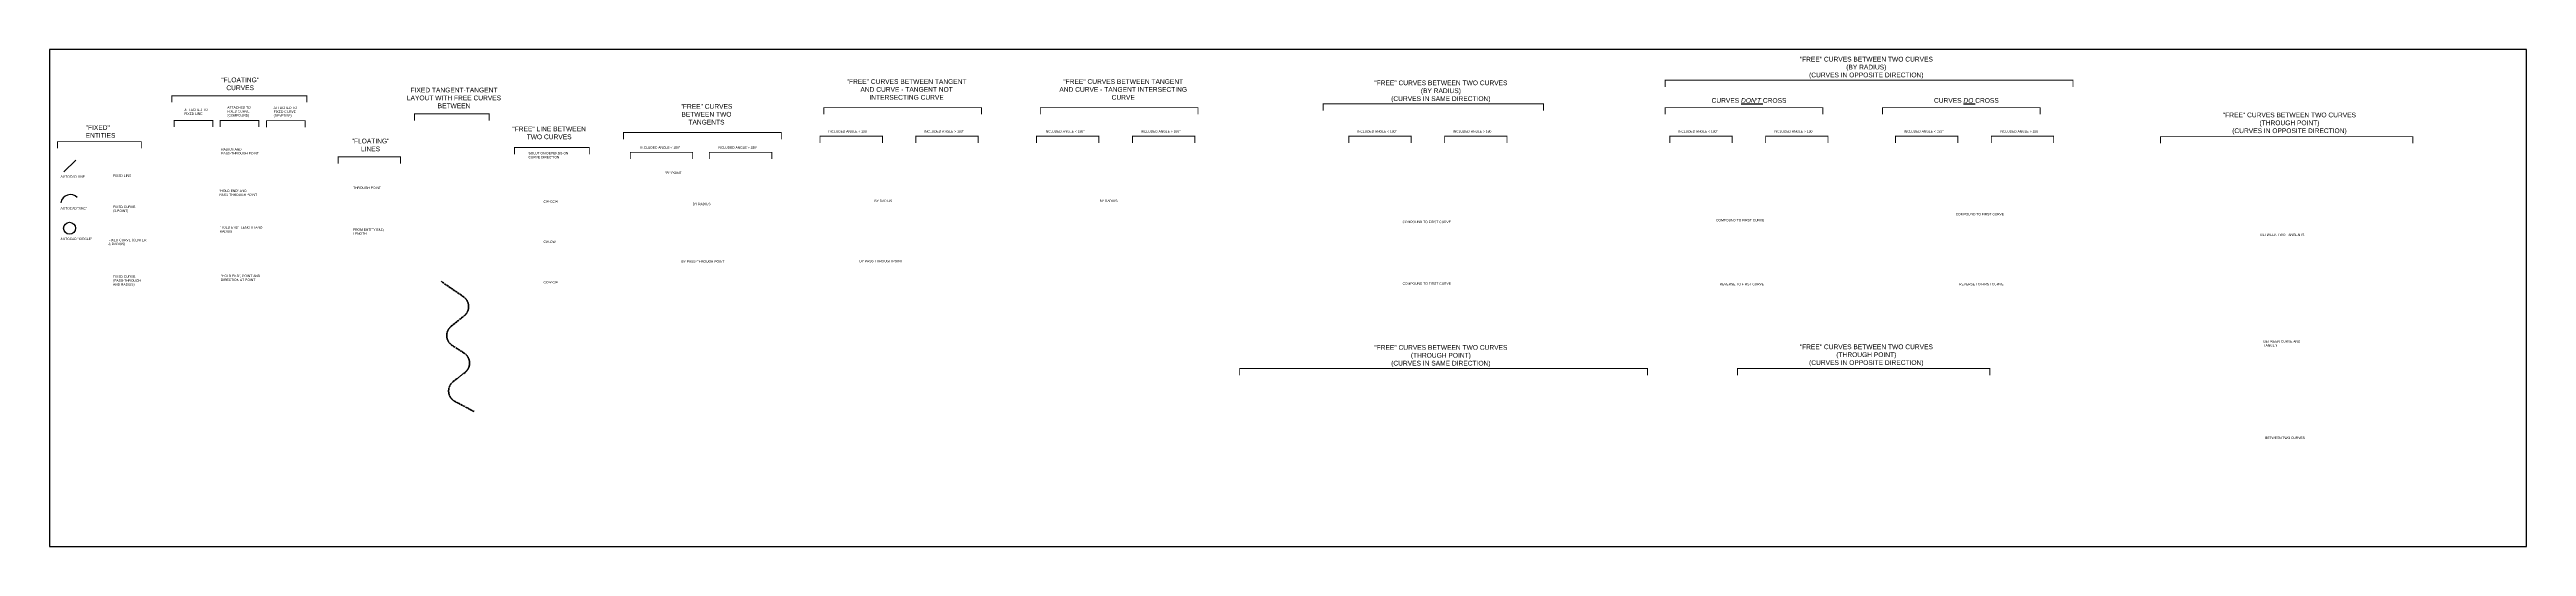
# Model space of a CAD drawing. Header units: feet. Extents: x 1000000 to 1065123, y 992134 to 1008392.
# Drawn here: x 1000000 to 1041785, y 1000000 to 1008392 of the extents above; entities that cross this region are included whole.
import ezdxf

# ---------------------------------------------------------------- set-up
doc = ezdxf.new("R2010")
doc.units = ezdxf.units.FT
doc.header["$LTSCALE"] = 40
doc.header["$MEASUREMENT"] = 0
doc.linetypes.add('CENTER2', pattern=[1.125, 0.75, -0.125, 0.125, -0.125])
doc.layers.add('C-ROAD-CTLN', color=1, linetype='CENTER2', lineweight=35, true_color=0xff0000)
doc.styles.get("Standard").update_dxf_attribs({"font": 'arial.ttf'})

msp = doc.modelspace()

# ---------------------------------------------------------------- linework, layer by layer
msp.add_line((1000242, 1006325), (1000442, 1006525))
msp.add_lwpolyline([(1000000, 1000000), (1041785, 1000000), (1041785, 1008392), (1000000, 1008392)], close=True)
at = {"const_width": 15}
for points in [[(1034134, 1007760), (1034134, 1007873), (1027254, 1007873), (1027254, 1007760)], [(1004341, 1007498), (1004341, 1007611), (1002062, 1007611), (1002062, 1007498)], [(1025203, 1007360), (1025203, 1007473), (1021485, 1007473), (1021485, 1007360)], [(1002756, 1007082), (1002756, 1007195), (1002104, 1007195), (1002104, 1007082)], [(1003531, 1007082), (1003531, 1007195), (1002878, 1007195), (1002878, 1007082)], [(1004312, 1007077), (1004312, 1007190), (1003659, 1007190), (1003659, 1007077)], [(1007418, 1007191), (1007418, 1007304), (1006157, 1007304), (1006157, 1007191)], [(1015721, 1007296), (1015721, 1007409), (1013061, 1007409), (1013061, 1007296)], [(1019374, 1007296), (1019374, 1007409), (1016714, 1007409), (1016714, 1007296)], [(1029915, 1007296), (1029915, 1007409), (1027254, 1007409), (1027254, 1007296)], [(1033582, 1007296), (1033582, 1007409), (1030921, 1007409), (1030921, 1007296)], [(1001549, 1006722), (1001549, 1006835), (1000134, 1006835), (1000134, 1006722)], [(1009106, 1006623), (1009106, 1006737), (1007845, 1006737), (1007845, 1006623)], [(1012345, 1006877), (1012345, 1006990), (1009684, 1006990), (1009684, 1006877)], [(1010849, 1006543), (1010849, 1006656), (1009797, 1006656), (1009797, 1006543)], [(1012183, 1006543), (1012183, 1006656), (1011131, 1006656), (1011131, 1006543)], [(1014050, 1006815), (1014050, 1006928), (1012998, 1006928), (1012998, 1006815)], [(1015667, 1006815), (1015667, 1006928), (1014615, 1006928), (1014615, 1006815)], [(1017703, 1006815), (1017703, 1006928), (1016651, 1006928), (1016651, 1006815)], [(1019320, 1006815), (1019320, 1006928), (1018268, 1006928), (1018268, 1006815)], [(1022970, 1006815), (1022970, 1006928), (1021918, 1006928), (1021918, 1006815)], [(1024587, 1006815), (1024587, 1006928), (1023535, 1006928), (1023535, 1006815)], [(1028385, 1006815), (1028385, 1006928), (1027333, 1006928), (1027333, 1006815)], [(1030002, 1006815), (1030002, 1006928), (1028950, 1006928), (1028950, 1006815)], [(1032192, 1006815), (1032192, 1006928), (1031140, 1006928), (1031140, 1006815)], [(1033809, 1006815), (1033809, 1006928), (1032757, 1006928), (1032757, 1006815)], [(1039868, 1006808), (1039868, 1006921), (1035612, 1006921), (1035612, 1006808)], [(1005922, 1006465), (1005922, 1006578), (1004870, 1006578), (1004870, 1006465)], [(1026957, 1002893), (1026957, 1003006), (1020077, 1003006), (1020077, 1002893)], [(1032731, 1002893), (1032731, 1003006), (1028474, 1003006), (1028474, 1002893)]]:
    msp.add_lwpolyline(points, dxfattribs=at)
msp.add_circle((1000338, 1005374), 100)
msp.add_arc((1000353, 1005778), 164, 45.3433, 170.8183)
at = {"layer": 'C-ROAD-CTLN'}
msp.add_lwpolyline([(1007164, 1002277), (1006839, 1002450, -0.542867), (1006809, 1002784), (1007009, 1002940, 0.516165), (1006994, 1003266), (1006793, 1003395, -0.511508), (1006776, 1003719), (1006996, 1003896, 0.500517), (1006984, 1004216), (1006604, 1004479)], format="xyb", dxfattribs=at)

# ---------------------------------------------------------------- texts
for s, insert, char_height, width, attachment_point in [('{\\fArial|b0|i0|c238|p34;"FREE" CURVES BETWEEN \\fArial|b0|i0|c0|p34;TWO \\fArial|b0|i0|c238|p34;CURVE\\fArial|b0|i0|c0|p34;S\\P(BY RADIUS)\\P(CURVES IN OPPOSITE DIRECTION)\\fArial|b0|i0|c238|p34;}', (1030648, 1008269), 80, 2408.37, 2), ('"FLOATING" CURVES', (1003216, 1007919), 80, 814.79, 2), ('"FREE" CURVES BETWEEN TANGENT AND CURVE - TANGENT NOT INTERSECTING CURVE', (1014458, 1007891), 80, 2187.71, 2), ('"FREE" CURVES BETWEEN TANGENT AND CURVE - TANGENT INTERSECTING CURVE', (1018112, 1007891), 80, 2187.71, 2), ('{\\fArial|b0|i0|c238|p34;"FREE" CURVES BETWEEN \\fArial|b0|i0|c0|p34;TWO \\fArial|b0|i0|c238|p34;CURVE\\fArial|b0|i0|c0|p34;S\\P(BY RADIUS)\\P(CURVES IN SAME DIRECTION)\\fArial|b0|i0|c238|p34;}', (1023471, 1007869), 80, 2408.37, 2), ('ATTACHED TO FIXED CURVE (COMPOUND)', (1002999, 1007434), 40, 491.09, 1), ('ATTACHED TO FIXED CURVE (REVERSE)', (1003780, 1007429), 40, 491.09, 1), ('FIXED TANGENT-TANGENT LAYOUT WITH FREE CURVES BETWEEN', (1006823, 1007748), 80, 1671.18, 2), ('"FREE" CURVES BETWEEN TWO TANGENTS', (1011082, 1007472), 80, 1344.71, 2), ("{\\fArial|b0|i0|c238|p34;CURVES \\fArial|b0|i1|c0|p34;\\LDON'T\\fArial|b0|i0|c0|p34;\\l CROSS\\fArial|b0|i0|c238|p34;}", (1028669, 1007572), 80, 2408.37, 2), ('{\\fArial|b0|i0|c238|p34;CURVES \\fArial|b0|i1|c0|p34;\\LDO\\fArial|b0|i0|c0|p34;\\l CROSS\\fArial|b0|i0|c238|p34;}', (1032336, 1007572), 80, 2408.37, 2), ('"FIXED" ENTITIES', (1000609, 1007114), 80, 592.95, 1), ('ATTACHED TO FIXED LINE', (1002276, 1007395), 40, 491.09, 1), ('"FREE" LINE BETWEEN TWO CURVES', (1008428, 1007091), 80, 1344.71, 2), ('INCLUDED ANGLE < 180%%d', (1013138, 1007029), 40, 812.15, 1), ('INCLUDED ANGLE > 180%%d', (1014755, 1007029), 40, 812.15, 1), ('INCLUDED ANGLE < 180%%d', (1016791, 1007029), 40, 812.15, 1), ('INCLUDED ANGLE > 180%%d', (1018408, 1007029), 40, 812.15, 1), ('INCLUDED ANGLE < 180%%d', (1022058, 1007029), 40, 812.15, 1), ('INCLUDED ANGLE > 180%%d', (1023675, 1007029), 40, 812.15, 1), ('INCLUDED ANGLE < 180%%d', (1027473, 1007029), 40, 812.15, 1), ('INCLUDED ANGLE > 180%%d', (1029091, 1007029), 40, 812.15, 1), ('INCLUDED ANGLE < 180%%d', (1031281, 1007029), 40, 812.15, 1), ('INCLUDED ANGLE > 180%%d', (1032898, 1007029), 40, 812.15, 1), ('{\\fArial|b0|i0|c238|p34;"FREE" CURVES BETWEEN \\fArial|b0|i0|c0|p34;TWO \\fArial|b0|i0|c238|p34;CURVE\\fArial|b0|i0|c0|p34;S\\P(THROUGH POINT)\\P(CURVES IN OPPOSITE DIRECTION)\\fArial|b0|i0|c238|p34;}', (1037786, 1007327), 80, 2408.37, 2), ('RADIUS AND PASS-THROUGH POINT', (1002895, 1006726), 40, 725.84, 1), ('"FLOATING" LINES', (1005415, 1006887), 80, 814.79, 2), ('SOLUTION DEPENDS ON CURVE DIRECTION', (1008080, 1006661), 40, 725.84, 1), ('INCLUDED ANGLE < 180%%d', (1009968, 1006757), 40, 812.15, 1), ('INCLUDED ANGLE > 180%%d', (1011271, 1006757), 40, 812.15, 1), ('AUTOCAD LINE', (1000185, 1006266), 40, 465.43, 1), ('FIXED LINE', (1001072, 1006282), 40, 465.43, 1), ('"PI" POINT', (1010382, 1006329), 40, 725.84, 1), ('FIXED CURVE (3-POINT)', (1001072, 1005755), 40, 465.43, 1), ('"HOLD END" AND PASS-THROUGH POINT', (1002864, 1006026), 40, 725.84, 1), ('THROUGH POINT', (1005121, 1006077), 40, 725.84, 1), ('{\\fArial|b0|i0|c0|p34;CW-CCW\\fArial|b0|i0|c238|p34;}', (1008333, 1005845), 40, 725.84, 1), ('BY RADIUS', (1010851, 1005803), 40, 725.84, 1), ('BY RADIUS', (1013914, 1005855), 40, 725.84, 1), ('BY RADIUS', (1017714, 1005855), 40, 725.84, 1), ('AUTOCAD "ARC"', (1000185, 1005730), 40, 614.42, 1), ('"HOLD END", LENGTH AND RADIUS', (1002871, 1005408), 40, 725.84, 1), ('FROM ENTITY END, LENGTH', (1005121, 1005370), 40, 725.84, 1), ('{\\fArial|b0|i0|c0|p34;COMPOUND TO FIRST CURVE\\fArial|b0|i0|c238|p34;}', (1022826, 1005500), 40, 812.15, 1), ('{\\fArial|b0|i0|c0|p34;COMPOUND TO FIRST CURVE\\fArial|b0|i0|c238|p34;}', (1028114, 1005530), 40, 812.15, 1), ('{\\fArial|b0|i0|c0|p34;COMPOUND TO FIRST CURVE\\fArial|b0|i0|c238|p34;}', (1032156, 1005632), 40, 812.15, 1), ('AUTOCAD "CIRCLE"', (1000185, 1005214), 40, 662.07, 1), ('FIXED CURVE (CENTER & RADIUS)', (1000996, 1005195), 40, 641.16, 1), ('{\\fArial|b0|i0|c0|p34;CW-CW\\fArial|b0|i0|c238|p34;}', (1008333, 1005165), 40, 725.84, 1), ('{\\fArial|b0|i0|c0|p34;BETWEEN TWO TANGENTS\\fArial|b0|i0|c238|p34;}', (1037296, 1005285), 40, 812.15, 1), ('FIXED CURVE (PASS-THROUGH AND RADIUS)', (1001072, 1004578), 40, 546.17, 1), ('"HOLD END", POINT AND DIRECTION AT POINT', (1002890, 1004589), 40, 838.98, 1), ('BY PASS-THROUGH POINT', (1010659, 1004833), 40, 1033, 1), ('BY PASS-THROUGH POINT', (1013664, 1004840), 40, 1033, 1), ('{\\fArial|b0|i0|c0|p34;CCW-CW\\fArial|b0|i0|c238|p34;}', (1008333, 1004481), 40, 725.84, 1), ('{\\fArial|b0|i0|c0|p34;COMPOUND TO FIRST CURVE\\fArial|b0|i0|c238|p34;}', (1022826, 1004460), 40, 812.15, 1), ('{\\fArial|b0|i0|c0|p34;REVERSE TO FIRST CURVE\\fArial|b0|i0|c238|p34;}', (1028173, 1004451), 40, 812.15, 1), ('{\\fArial|b0|i0|c0|p34;REVERSE TO FIRST CURVE\\fArial|b0|i0|c238|p34;}', (1032215, 1004451), 40, 812.15, 1), ('{\\fArial|b0|i0|c238|p34;"FREE" CURVES BETWEEN \\fArial|b0|i0|c0|p34;TWO \\fArial|b0|i0|c238|p34;CURVE\\fArial|b0|i0|c0|p34;S\\P(THROUGH POINT)\\P(CURVES IN SAME DIRECTION)\\fArial|b0|i0|c238|p34;}', (1023471, 1003402), 80, 2408.37, 2), ('{\\fArial|b0|i0|c238|p34;"FREE" CURVES BETWEEN \\fArial|b0|i0|c0|p34;TWO \\fArial|b0|i0|c238|p34;CURVE\\fArial|b0|i0|c0|p34;S\\P(THROUGH POINT)\\P(CURVES IN OPPOSITE DIRECTION)\\fArial|b0|i0|c238|p34;}', (1030648, 1003412), 80, 2408.37, 2), ('{\\fArial|b0|i0|c0|p34;BETWEEN CURVE AND TANGENT\\fArial|b0|i0|c238|p34;}', (1037349, 1003483), 40, 812.15, 1), ('{\\fArial|b0|i0|c0|p34;BETWEEN TWO CURVES\\fArial|b0|i0|c238|p34;}', (1037376, 1001855), 40, 812.15, 1)]:
    msp.add_mtext(s, dxfattribs=dict(insert=insert, char_height=char_height, width=width, attachment_point=attachment_point))

doc.saveas('drawing.dxf')
